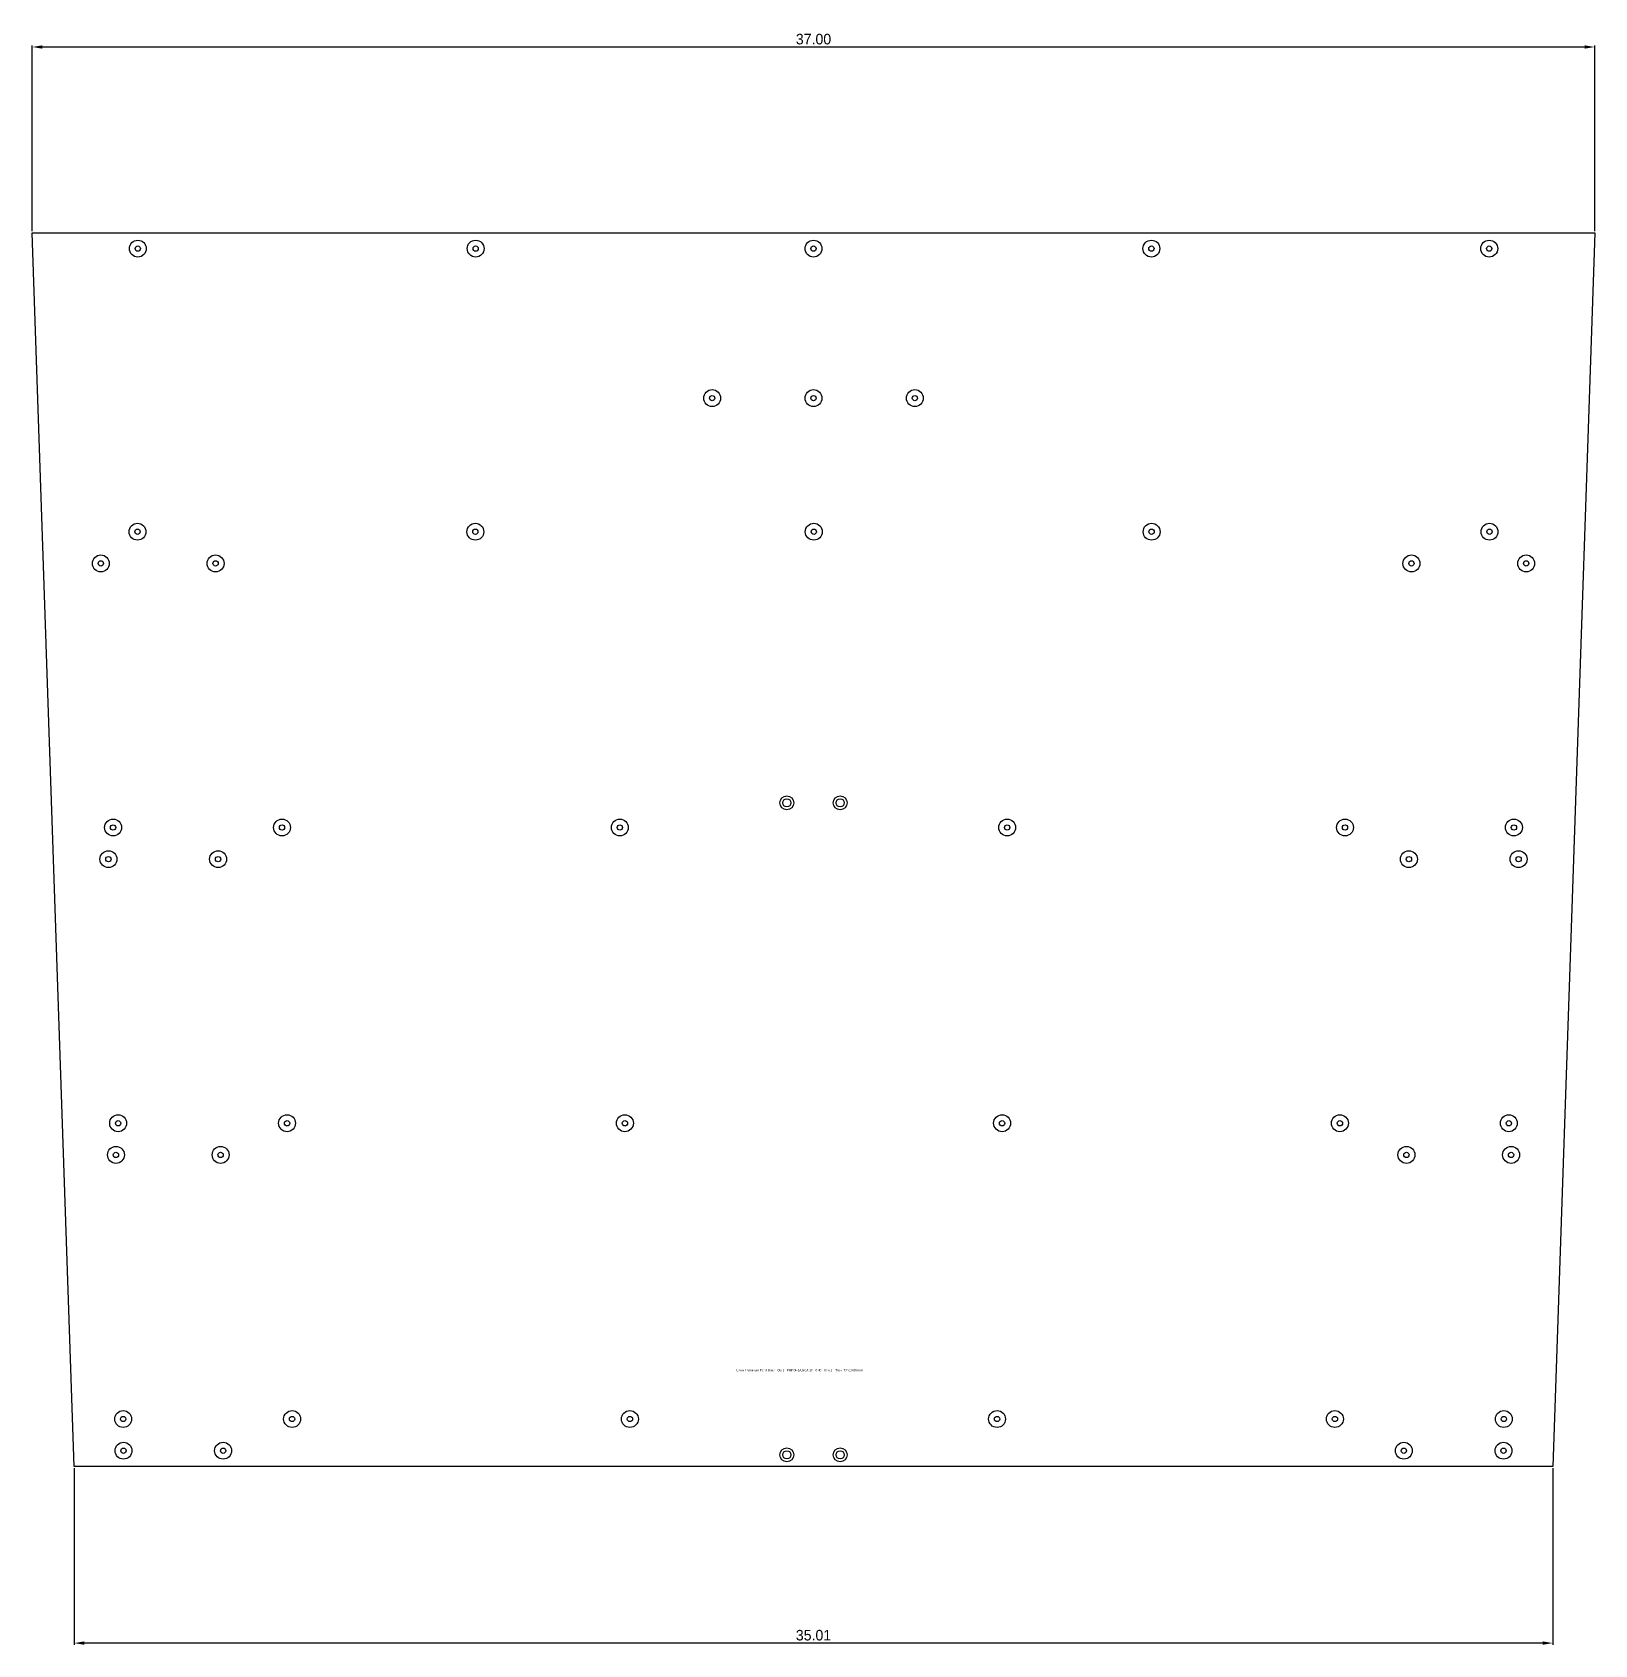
# Model space of a CAD drawing. Extents: x -85 to 127, y 11 to 146.
# Drawn here: x 50.24 to 87.24, y 107.74 to 145.91 of the extents above; entities that cross this region are included whole.
import ezdxf

# ---------------------------------------------------------------- set-up
doc = ezdxf.new("R2010")
doc.units = 0
doc.header["$MEASUREMENT"] = 0
doc.header["$PDSIZE"] = -1
doc.layers.get('0').update_dxf_attribs({"linetype": 'CONTINUOUS'})
doc.layers.get('Defpoints').update_dxf_attribs({"linetype": 'CONTINUOUS'})
doc.layers.add('Info', color=4, linetype='CONTINUOUS')
doc.styles.add('Annotative', font='txt')
doc.dimstyles.get("Standard").update_dxf_attribs({"dimtxt": 0.18, "dimasz": 0.18, "dimexe": 0.18, "dimexo": 0.0625, "dimgap": 0.09, "dimtad": 0, "dimtih": 1, "dimtoh": 1, "dimdec": 4, "dimzin": 0, "dimdsep": 46, "dimtxsty": 'STANDARD', "dimcen": 0.09, "dimadec": 0, "dimazin": 0, "dimtfac": 1, "dimtdec": 4, "dimtofl": 0, "dimtmove": 0, "dimatfit": 3, "dimfxl": 1, "dimtolj": 1, "dimtzin": 0, "dimarcsym": 0})

msp = doc.modelspace()

# ---------------------------------------------------------------- texts
at = {"layer": 'Info', "style": 'Annotative'}
msp.add_text('Lower Instrument Panel Base - Qty 1 - PN# OH2A1A1A-10 - CNC - Item 1 - Thick .75" (19.05mm)', height=0.05, dxfattribs=at).set_placement((66.913, 114.217))

# ---------------------------------------------------------------- blocks, each defined once
blk = doc.blocks.new('*D14')
at = {"color": 0, "lineweight": -2, "transparency": 16777216}
for p, q in [((50.238, 141.199), (50.238, 145.596)), ((50.474, 145.557), (87.001, 145.557)), ((87.237, 141.199), (87.237, 145.596))]:
    blk.add_line(p, q, dxfattribs=at)
at = {"color": 0, "transparency": 16777216}
for points in [[(50.474, 145.596), (50.474, 145.518), (50.238, 145.557)], [(87.001, 145.596), (87.001, 145.518), (87.237, 145.557)]]:
    blk.add_solid(points, dxfattribs=at)
at = {"layer": 'Defpoints', "color": 0, "transparency": 16777216}
for p in [(87.237, 145.557), (50.238, 141.16), (87.237, 141.16)]:
    blk.add_point(p, dxfattribs=at)
at = {"color": 0, "transparency": 16777216, "insert": (68.738, 145.742), "char_height": 0.25, "attachment_point": 5}
blk.add_mtext('\\A1;37.00', dxfattribs=at)
blk = doc.blocks.new('*D15')
at = {"color": 0, "lineweight": -2, "transparency": 16777216}
for p, q in [((51.233, 111.921), (51.233, 107.743)), ((86.243, 111.921), (86.243, 107.743)), ((86.007, 107.782), (51.469, 107.782))]:
    blk.add_line(p, q, dxfattribs=at)
at = {"color": 0, "transparency": 16777216}
for points in [[(51.469, 107.821), (51.469, 107.742), (51.233, 107.782)], [(86.007, 107.821), (86.007, 107.742), (86.243, 107.782)]]:
    blk.add_solid(points, dxfattribs=at)
at = {"layer": 'Defpoints', "color": 0, "transparency": 16777216}
for p in [(51.233, 111.96), (86.243, 111.96), (51.233, 107.782)]:
    blk.add_point(p, dxfattribs=at)
at = {"color": 0, "transparency": 16777216, "insert": (68.738, 107.967), "char_height": 0.25, "attachment_point": 5}
blk.add_mtext('\\A1;35.01', dxfattribs=at)

# ---------------------------------------------------------------- dimensions: what is measured, and where the dimension line sits
for base, p1, p2, picture, middle in [((87.237, 145.557), (50.238, 141.16), (87.237, 141.16), '*D14', (68.738, 145.742)), ((51.233, 107.782), (86.243, 111.96), (51.233, 111.96), '*D15', (68.738, 107.967))]:
    dim = msp.add_linear_dim(base=base, p1=p1, p2=p2, dimstyle='STANDARD', override={"dimtxt": 0.25, "dimasz": 0.236, "dimexe": 0.039, "dimexo": 0.039, "dimgap": 0.06, "dimtad": 1, "dimdec": 2, "dimzin": 1, "dimtdec": 2, "dimtzin": 1})
    dim.commit()
    dim.dimension.update_dxf_attribs({"geometry": picture, "text_midpoint": middle})

# ---------------------------------------------------------------- linework, layer by layer
at = {"color": 0, "linetype": 'Continuous'}
msp.add_lwpolyline([(86.243, 111.96), (51.233, 111.96), (50.238, 141.16), (87.237, 141.16)], close=True, dxfattribs=at)
for centre, radius in [((52.738, 140.785), 0.2), ((60.738, 140.785), 0.2), ((68.738, 140.785), 0.2), ((76.738, 140.785), 0.2), ((84.738, 140.785), 0.2), ((66.338, 137.247), 0.2), ((68.738, 137.247), 0.2), ((71.138, 137.247), 0.2), ((52.731, 134.085), 0.2), ((60.731, 134.085), 0.2), ((68.744, 134.085), 0.2), ((76.744, 134.085), 0.2), ((84.744, 134.085), 0.2), ((51.863, 133.335), 0.2), ((54.58, 133.335), 0.2), ((82.896, 133.335), 0.2), ((85.612, 133.335), 0.2), ((68.105, 127.669), 0.0967), ((69.368, 127.669), 0.0967), ((52.153, 127.085), 0.2), ((56.153, 127.085), 0.2), ((64.153, 127.085), 0.2), ((73.323, 127.085), 0.2), ((81.323, 127.085), 0.2), ((85.323, 127.085), 0.2), ((52.042, 126.335), 0.2), ((54.639, 126.335), 0.2), ((82.836, 126.335), 0.2), ((85.433, 126.335), 0.2), ((52.272, 120.085), 0.2), ((56.272, 120.085), 0.2), ((64.272, 120.085), 0.2), ((73.203, 120.085), 0.2), ((81.203, 120.085), 0.2), ((85.203, 120.085), 0.2), ((52.221, 119.335), 0.2), ((54.699, 119.335), 0.2), ((82.777, 119.335), 0.2), ((85.255, 119.335), 0.2), ((52.391, 113.085), 0.2), ((56.391, 113.085), 0.2), ((64.391, 113.085), 0.2), ((73.084, 113.085), 0.2), ((81.084, 113.085), 0.2), ((85.084, 113.085), 0.2), ((52.4, 112.335), 0.2), ((54.758, 112.335), 0.2), ((82.717, 112.335), 0.2), ((85.076, 112.335), 0.2)]:
    msp.add_circle(centre, radius, dxfattribs=at)
at = {"color": 0}
for centre, radius in [((52.738, 140.785), 0.0625), ((60.738, 140.785), 0.0625), ((68.738, 140.785), 0.0625), ((76.738, 140.785), 0.0625), ((84.738, 140.785), 0.0625), ((66.338, 137.247), 0.0625), ((68.738, 137.247), 0.0625), ((71.138, 137.247), 0.0625), ((52.731, 134.085), 0.0625), ((60.731, 134.085), 0.0625), ((68.744, 134.085), 0.0625), ((76.744, 134.085), 0.0625), ((84.744, 134.085), 0.0625), ((51.863, 133.335), 0.0625), ((54.58, 133.335), 0.0625), ((82.896, 133.335), 0.0625), ((85.612, 133.335), 0.0625), ((68.105, 127.669), 0.165), ((69.368, 127.669), 0.165), ((52.153, 127.085), 0.0625), ((56.153, 127.085), 0.0625), ((64.153, 127.085), 0.0625), ((73.323, 127.085), 0.0625), ((81.323, 127.085), 0.0625), ((85.323, 127.085), 0.0625), ((52.042, 126.335), 0.0625), ((54.639, 126.335), 0.0625), ((82.836, 126.335), 0.0625), ((85.433, 126.335), 0.0625), ((52.272, 120.085), 0.0625), ((56.272, 120.085), 0.0625), ((64.272, 120.085), 0.0625), ((73.203, 120.085), 0.0625), ((81.203, 120.085), 0.0625), ((85.203, 120.085), 0.0625), ((52.221, 119.335), 0.0625), ((54.699, 119.335), 0.0625), ((82.777, 119.335), 0.0625), ((85.255, 119.335), 0.0625), ((52.391, 113.085), 0.0625), ((56.391, 113.085), 0.0625), ((64.391, 113.085), 0.0625), ((73.084, 113.085), 0.0625), ((81.084, 113.085), 0.0625), ((85.084, 113.085), 0.0625), ((52.4, 112.335), 0.0625), ((54.758, 112.335), 0.0625), ((82.717, 112.335), 0.0625), ((85.076, 112.335), 0.0625)]:
    msp.add_circle(centre, radius, dxfattribs=at)
for centre in [(68.105, 112.236), (69.368, 112.236)]:
    msp.add_circle(centre, 0.165)
at = {"color": 7, "linetype": 'Continuous'}
for centre in [(68.105, 112.236), (69.368, 112.236)]:
    msp.add_circle(centre, 0.0967, dxfattribs=at)

msp.set_redraw_order([(e.dxf.handle, doc.entitydb.next_handle()) for e in msp.query("TEXT MTEXT ATTDEF DIMENSION ARC_DIMENSION")])  # texts and dimensions are drawn at this point

doc.saveas('drawing.dxf')
